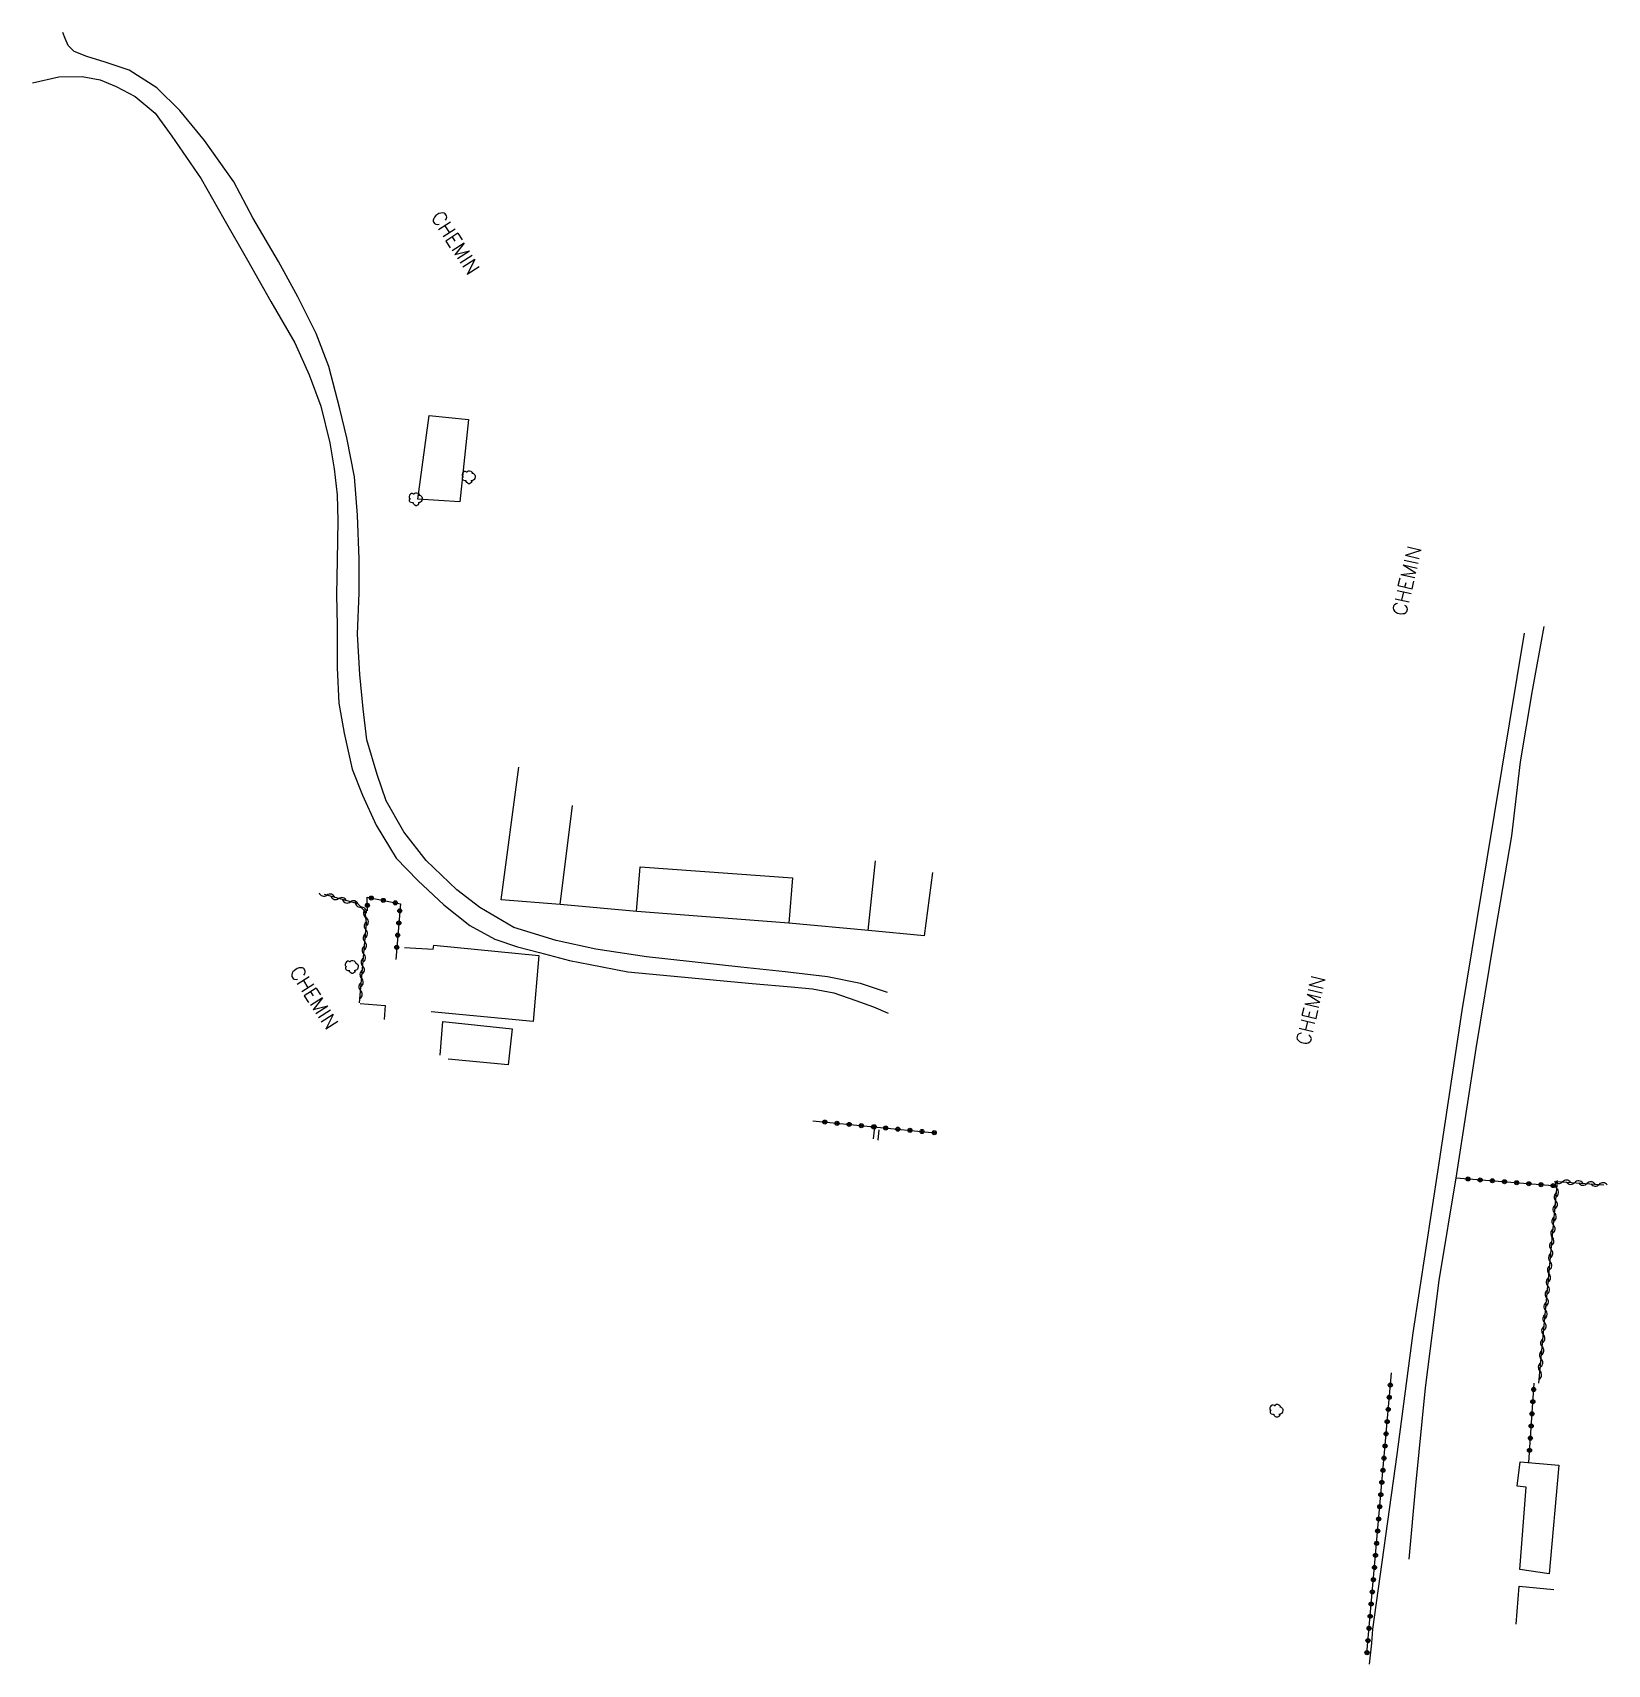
# Model space of a CAD drawing. Header units: millimetres. Extents: x 112069 to 113000, y 130019 to 131000.
# Drawn here: x 112541.3 to 112734.7, y 130381.4 to 130581.9 of the extents above; entities that cross this region are included whole.
import ezdxf

# ---------------------------------------------------------------- set-up
doc = ezdxf.new("R2010")
doc.units = ezdxf.units.MM
doc.layers.get('0').update_dxf_attribs({"linetype": 'CONTINUOUS'})
for name, color, linetype in [('W0071', 7, 'CONTINUOUS'), ('W0101', 7, 'CONTINUOUS'), ('W0104', 1, 'CONTINUOUS'), ('W0300', 7, 'CONTINUOUS'), ('W0310', 3, 'CONTINUOUS'), ('W0323', 7, 'CONTINUOUS'), ('W0330', 7, 'CONTINUOUS'), ('W0989', 7, 'CONTINUOUS')]:
    doc.layers.add(name, color=color, linetype=linetype)
doc.styles.get("Standard").update_dxf_attribs({"font": 'romans.shx', "width": 0.85})

msp = doc.modelspace()

# ---------------------------------------------------------------- texts
at = {"layer": 'W0989'}
for rotation, p in [(302.7338, (112590.16, 130559.26)), (76.8289, (112709.94, 130510.13)), (302.7338, (112572.78, 130466.53)), (76.8289, (112698.14, 130457.37))]:
    msp.add_text('CHEMIN', height=1.75, rotation=rotation, dxfattribs=at).set_placement(p)

# ---------------------------------------------------------------- blocks, each defined once
blk = doc.blocks.new('T300')
for p, q in [((-0.8, 0.51), (-0.86, 0.34)), ((-0.86, 0.34), (-0.86, 0.17)), ((-0.86, 0.17), (-0.74, 0.06)), ((-0.69, 0.63), (-0.8, 0.51)), ((-0.8, -0.06), (-0.74, 0.06)), ((-0.74, 0.06), (-0.69, 0.11)), ((-0.57, 0.69), (-0.69, 0.63)), ((-0.46, 0.69), (-0.57, 0.69)), ((-0.29, 0.63), (-0.46, 0.69)), ((-0.29, 0.63), (-0.17, 0.74)), ((-0.23, 0.57), (-0.29, 0.63)), ((-0.17, 0.74), (-0.06, 0.8)), ((-0.06, 0.8), (0.06, 0.8)), ((0.06, 0.8), (0.23, 0.74)), ((0.23, 0.74), (0.34, 0.63)), ((0.34, 0.63), (0.4, 0.51)), ((0.46, 0.46), (0.34, 0.46)), ((0.4, 0.51), (0.4, 0.46)), ((0.57, 0.4), (0.46, 0.46)), ((0.57, 0.4), (0.69, 0.29)), ((0.69, 0.29), (0.74, 0.17)), ((0.74, 0.06), (0.69, -0.17)), ((0.74, 0.17), (0.74, 0.06)), ((-0.8, -0.17), (-0.8, -0.06)), ((-0.8, -0.23), (-0.8, -0.17)), ((-0.74, -0.34), (-0.8, -0.23)), ((-0.69, -0.4), (-0.74, -0.34)), ((-0.51, -0.46), (-0.69, -0.4)), ((-0.4, -0.46), (-0.51, -0.46)), ((-0.4, -0.46), (-0.34, -0.46)), ((-0.34, -0.46), (-0.34, -0.4)), ((-0.34, -0.51), (-0.34, -0.46)), ((-0.29, -0.63), (-0.34, -0.51)), ((-0.17, -0.74), (-0.29, -0.63)), ((-0.06, -0.8), (-0.17, -0.74)), ((0.06, -0.8), (-0.06, -0.8)), ((0.17, -0.74), (0.06, -0.8)), ((0.23, -0.69), (0.17, -0.74)), ((0.29, -0.46), (0.23, -0.46)), ((0.29, -0.63), (0.23, -0.69)), ((0.46, -0.4), (0.29, -0.46)), ((0.34, -0.51), (0.29, -0.63)), ((0.34, -0.51), (0.34, -0.46)), ((0.57, -0.34), (0.46, -0.4)), ((0.63, -0.29), (0.57, -0.34)), ((0.69, -0.17), (0.63, -0.29))]:
    blk.add_line(p, q)
blk = doc.blocks.new('t323o')
at = {"color": 0, "linetype": 'Continuous'}
for radius in [0.25, 0.15]:
    blk.add_circle((0, 0), radius, dxfattribs=at)
blk = doc.blocks.new('t310o')
at = {"color": 0, "linetype": 'Continuous'}
for centre, start, end in [((-0.5, 0.38), 216.8699, 323.1304), ((0.5, -0.37), 36.8699, 143.1303)]:
    blk.add_arc(centre, 0.625, start, end, dxfattribs=at)

# ---------------------------------------------------------------- linework, layer by layer
at = {"layer": 'W0071'}
for points in [[(112581.43, 130517.2), (112581.2, 130522.62), (112580.83, 130527.33), (112579.9, 130532.13), (112579.03, 130535.68), (112577.7, 130540.9), (112576.12, 130544.93), (112573.9, 130549.42), (112571.52, 130553.78), (112568.38, 130559.13), (112566.03, 130563.58), (112562.43, 130568.63), (112559.38, 130572.33), (112556.57, 130575.12), (112553.17, 130577.3), (112550.23, 130578.27), (112547.97, 130578.98), (112546.42, 130579.57), (112545.7, 130580.32), (112545.32, 130581.17), (112545.03, 130581.89)], [(112541.32, 130575.72), (112544.52, 130576.48), (112547.42, 130576.5), (112549.6, 130576.08), (112551.57, 130575.28), (112553.92, 130574.03), (112556.37, 130572.02), (112558.43, 130569.18), (112562.02, 130563.92), (112564.8, 130559.03), (112567.72, 130553.93), (112570.57, 130548.87), (112573.5, 130543.77), (112575.27, 130539.87), (112576.73, 130536.02), (112577.8, 130531.5), (112578.37, 130528.3), (112578.72, 130525.1), (112578.82, 130521.93), (112578.7, 130517.1), (112578.63, 130512.88), (112578.7, 130509.02), (112578.72, 130503.87), (112578.93, 130499.52), (112579.58, 130495.82), (112580.58, 130491.4), (112581.82, 130488.23), (112583.5, 130484.53), (112585.97, 130480.47), (112588.62, 130477.72), (112591.82, 130474.73), (112595.03, 130472.2), (112598.1, 130470.53), (112600.88, 130469.57), (112603.57, 130468.88), (112607.27, 130467.9), (112609.78, 130467.4), (112614.43, 130466.53), (112629.7, 130465.1), (112634.47, 130464.68), (112637.1, 130464.43), (112639.73, 130463.92), (112642.42, 130463), (112644.57, 130462.23), (112646.4, 130461.43)], [(112646.32, 130463.97), (112642.98, 130465.07), (112638.92, 130465.92), (112633.73, 130466.53), (112628.28, 130467.08), (112616.72, 130468.38), (112610.48, 130469.32), (112605.63, 130470.37), (112600.43, 130471.98), (112596.22, 130474.43), (112593.4, 130476.58), (112589.63, 130480.18), (112586.9, 130483.72), (112584.73, 130487.52), (112583.62, 130490.77), (112582.38, 130495.03), (112581.93, 130498.83), (112581.5, 130503.03), (112581.23, 130507.98), (112581.43, 130513.08), (112581.43, 130517.2)], [(112705.49, 130381.45), (112705.79, 130384.05), (112705.9, 130385.77), (112708.88, 130407.23), (112710.88, 130422.17), (112713.98, 130442.47), (112716.88, 130461.77), (112719.97, 130480.38), (112724.52, 130508.12)], [(112726.9, 130508.93), (112725.47, 130501.08), (112724.02, 130492.32), (112722.93, 130483.23), (112720.72, 130470.27), (112718.57, 130457.12), (112716.18, 130441.7), (112714.03, 130428.6), (112712.33, 130415.42), (112711.13, 130403.43), (112710.32, 130394.38)]]:
    msp.add_lwpolyline(points, dxfattribs=at)
at = {"layer": 'W0101'}
msp.add_lwpolyline([(112723.51, 130386.39), (112723.87, 130391.07), (112728.15, 130390.64)], dxfattribs=at)
at = {"layer": 'W0104'}
for points in [[(112590, 130534.88), (112594.83, 130534.37), (112593.78, 130524.27), (112588.63, 130524.58)], [(112723.98, 130393.08), (112724.73, 130403.22), (112723.62, 130403.33), (112724, 130406.33), (112728.77, 130405.9), (112727.57, 130392.57)]]:
    msp.add_lwpolyline(points, close=True, dxfattribs=at)
for points in [[(112587, 130469.52), (112590.52, 130469.3), (112590.58, 130469.8), (112603.47, 130468.53), (112602.78, 130460.43), (112590.27, 130461.62)], [(112581.55, 130462.64), (112584.62, 130462.38), (112584.49, 130460.67)], [(112591.37, 130456.3), (112591.7, 130460.42)], [(112591.7, 130460.42), (112600.22, 130459.53), (112599.7, 130455.1), (112592.35, 130455.8)]]:
    msp.add_lwpolyline(points, dxfattribs=at)
at = {"layer": 'W0310'}
for points in [[(112581.47, 130462.73), (112582.32, 130472.52), (112582.17, 130473.92), (112581.27, 130474.87), (112579.93, 130475.22), (112577.18, 130476.03)], [(112645.16, 130445.83), (112645.3, 130447.12)], [(112726.3, 130415.98), (112728.6, 130440.77), (112734.27, 130440.36)]]:
    msp.add_lwpolyline(points, dxfattribs=at)
at = {"layer": 'W0323'}
for points in [[(112582.43, 130474.02), (112582.42, 130475.68), (112586.48, 130474.87), (112585.92, 130468.03)], [(112637.12, 130448.2), (112652.11, 130446.75)], [(112644.7, 130447.48), (112644.55, 130445.99)], [(112716.1, 130441.2), (112728.55, 130440.22)], [(112705.18, 130382.77), (112705.18, 130382.77), (112705.18, 130382.77), (112708.19, 130417.24)], [(112725.05, 130406.23), (112725.72, 130415.97)]]:
    msp.add_lwpolyline(points, dxfattribs=at)
at = {"layer": 'W0330'}
for points in [[(112650.82, 130470.95), (112643.97, 130471.58), (112634.18, 130472.48), (112615.52, 130473.92), (112606.1, 130474.77), (112598.88, 130475.38), (112601.02, 130491.66)], [(112607.58, 130486.94), (112606.08, 130474.77)], [(112615.5, 130473.92), (112615.92, 130479.42), (112634.62, 130478.08), (112634.17, 130472.48)], [(112643.95, 130471.58), (112644.82, 130480.17)], [(112651.83, 130478.74), (112650.82, 130470.95)]]:
    msp.add_lwpolyline(points, dxfattribs=at)

# ---------------------------------------------------------------- block references
at = {"layer": 'W0300'}
for p in [(112594.92, 130527.28), (112588.42, 130524.58), (112580.57, 130467.12), (112694.13, 130412.6)]:
    msp.add_blockref('T300', p, dxfattribs=at)
at = {"layer": 'W0310'}
for p, rotation in [((112577.46, 130475.95), 163.4729410417322), ((112578.9, 130475.52), 163.4729410417322), ((112580.34, 130475.11), 165.2987281059766), ((112581.64, 130474.47), 133.4518423009247), ((112582.25, 130473.19), 96.11550356607512), ((112582.12, 130470.2), 85.07636833007393), ((112582.25, 130471.69), 85.07636833007393), ((112581.99, 130468.7), 85.07636833007393), ((112581.86, 130467.21), 85.07636833007393), ((112581.6, 130464.22), 85.07636833007393), ((112581.73, 130465.72), 85.07636833007393), ((112728.52, 130439.88), 84.69803378190237), ((112729.21, 130440.72), 355.902295301617), ((112730.7, 130440.62), 355.902295301617), ((112732.2, 130440.51), 355.902295301617), ((112728.38, 130438.39), 84.69803378190237), ((112733.7, 130440.4), 355.902295301617), ((112728.24, 130436.89), 84.69803378190237), ((112727.96, 130433.91), 84.69803378190237), ((112728.1, 130435.4), 84.69803378190237), ((112727.82, 130432.41), 84.69803378190237), ((112727.69, 130430.92), 84.69803378190237), ((112727.41, 130427.93), 84.69803378190237), ((112727.55, 130429.43), 84.69803378190237), ((112727.27, 130426.44), 84.69803378190237), ((112727.13, 130424.94), 84.69803378190237), ((112726.85, 130421.96), 84.69803378190237), ((112726.99, 130423.45), 84.69803378190237), ((112726.72, 130420.46), 84.69803378190237), ((112726.58, 130418.97), 84.69803378190237), ((112726.44, 130417.48), 84.69803378190237)]:
    msp.add_blockref('t310o', p, dxfattribs=dict(at, rotation=rotation))
at = {"layer": 'W0323'}
for p, rotation in [((112582.43, 130474.69), 90.55024267070368), ((112582.91, 130475.58), 348.652134072928), ((112584.38, 130475.29), 348.652134072928), ((112585.85, 130474.99), 348.652134072928), ((112586.41, 130474.01), 265.2655009272642), ((112586.16, 130471.02), 265.2655009272642), ((112586.29, 130472.52), 265.2655009272642), ((112586.04, 130469.53), 265.2655009272642), ((112638.61, 130448.06), 354.481115758731), ((112640.1, 130447.91), 354.481115758731), ((112641.6, 130447.77), 354.481115758731), ((112643.09, 130447.62), 354.481115758731), ((112644.58, 130447.48), 354.481115758731), ((112644.7, 130447.48), 264.1455252183724), ((112646.08, 130447.33), 354.481115758731), ((112647.57, 130447.19), 354.481115758731), ((112649.06, 130447.05), 354.481115758731), ((112650.55, 130446.9), 354.481115758731), ((112652.05, 130446.76), 354.481115758731), ((112717.6, 130441.08), 355.4855301144501), ((112719.09, 130440.96), 355.4855301144501), ((112720.59, 130440.85), 355.4855301144501), ((112722.08, 130440.73), 355.4855301144501), ((112723.58, 130440.61), 355.4855301144501), ((112725.07, 130440.49), 355.4855301144501), ((112726.57, 130440.37), 355.4855301144501), ((112728.06, 130440.26), 355.4855301144501), ((112708.06, 130415.75), 85.00960317646508), ((112725.67, 130415.21), 86.08006577002658), ((112707.8, 130412.76), 85.00960317646508), ((112707.93, 130414.26), 85.00960317646508), ((112725.56, 130413.72), 86.08006577002658), ((112707.67, 130411.27), 85.00960317646508), ((112725.36, 130410.72), 86.08006577002658), ((112725.46, 130412.22), 86.08006577002658), ((112707.54, 130409.77), 85.00960317646508), ((112725.26, 130409.23), 86.08006577002658), ((112707.28, 130406.78), 85.00960317646508), ((112707.41, 130408.28), 85.00960317646508), ((112725.15, 130407.73), 86.08006577002658), ((112707.15, 130405.29), 85.00960317646508), ((112707.02, 130403.8), 85.00960317646508), ((112706.76, 130400.81), 85.00960317646508), ((112706.89, 130402.3), 85.00960317646508), ((112706.63, 130399.31), 85.00960317646508), ((112706.5, 130397.82), 85.00960317646508), ((112706.24, 130394.83), 85.00960317646508), ((112706.37, 130396.32), 85.00960317646508), ((112706.11, 130393.34), 85.00960317646508), ((112705.98, 130391.84), 85.00960317646508), ((112705.71, 130388.85), 85.00960317646508), ((112705.85, 130390.35), 85.00960317646508), ((112705.58, 130387.36), 85.00960317646508), ((112705.45, 130385.86), 85.00960317646508), ((112705.19, 130382.88), 85.00960317646508), ((112705.32, 130384.37), 85.00960317646508)]:
    msp.add_blockref('t323o', p, dxfattribs=dict(at, rotation=rotation))

msp.set_redraw_order([(e.dxf.handle, doc.entitydb.next_handle()) for e in msp.query("TEXT MTEXT ATTDEF DIMENSION ARC_DIMENSION")])  # texts and dimensions are drawn at this point

doc.saveas('drawing.dxf')
